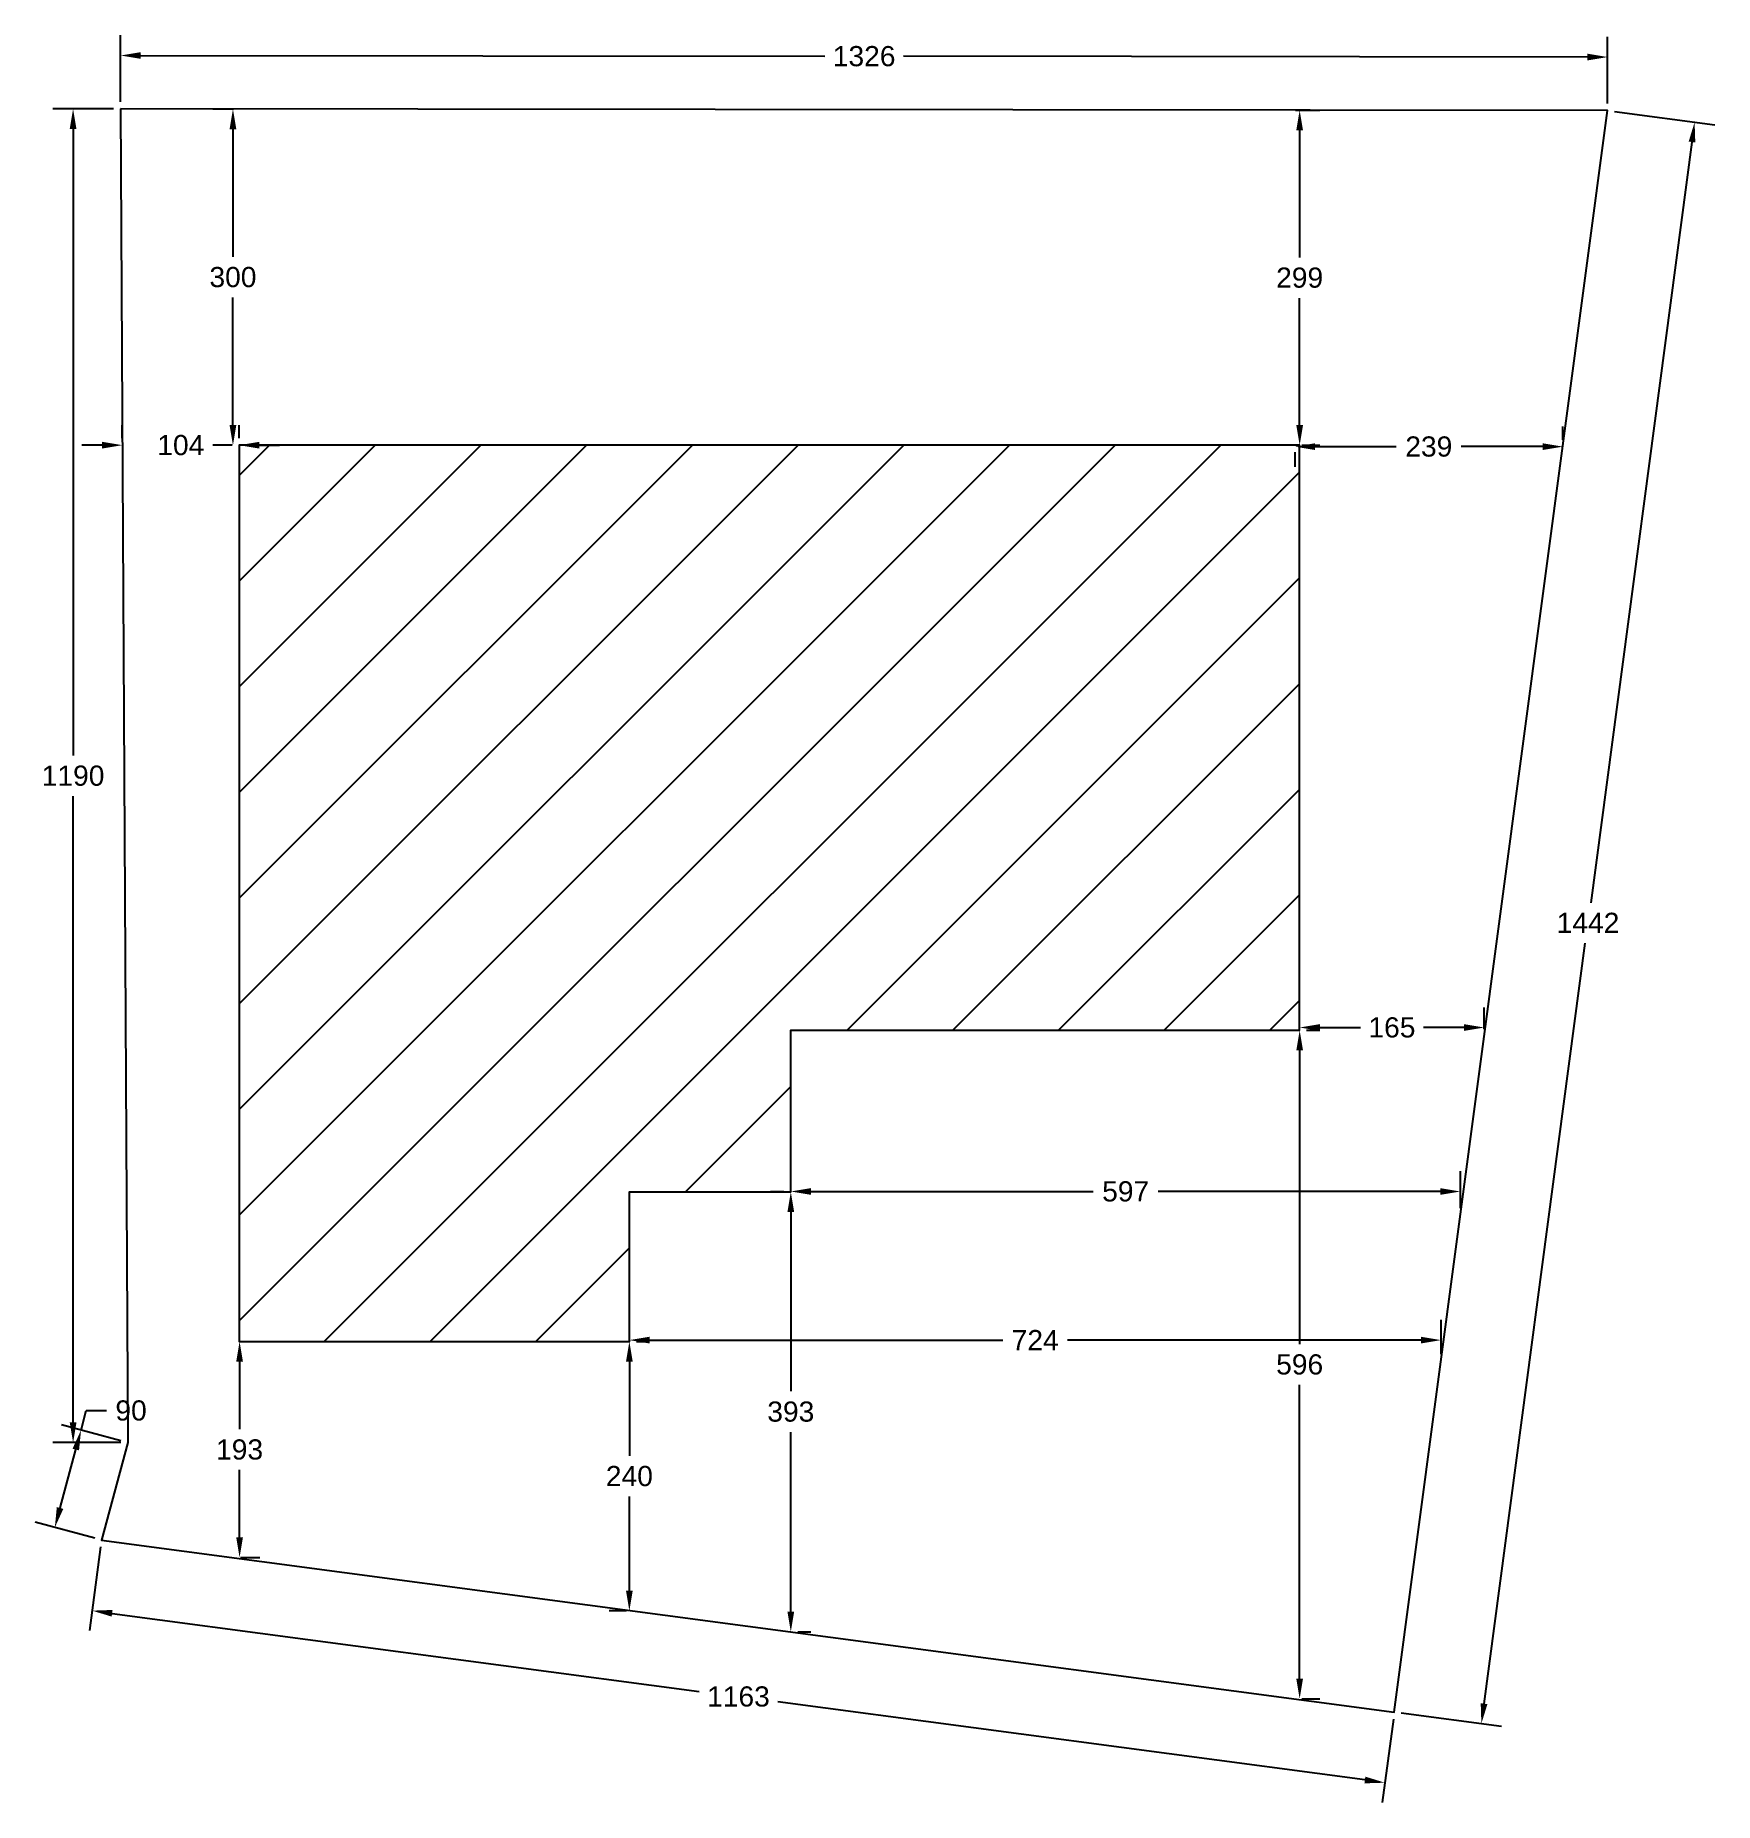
# Model space of a CAD drawing. Header units: inches. Extents: x -2903 to 3367, y -161 to 1064.
# Drawn here: x -691.63 to -676.65, y 590.06 to 605.83 of the extents above; entities that cross this region are included whole.
import ezdxf

# ---------------------------------------------------------------- set-up
doc = ezdxf.new("R2010")
doc.units = ezdxf.units.IN
doc.header["$MEASUREMENT"] = 0
doc.styles.get("Standard").update_dxf_attribs({"font": 'arial.ttf'})
doc.dimstyles.get("Standard").update_dxf_attribs({"dimtxt": 0.18, "dimasz": 0.18, "dimexe": 0.18, "dimexo": 0.0625, "dimgap": 0.09, "dimtad": 0, "dimtih": 1, "dimtoh": 1, "dimdec": 0, "dimlfac": 100, "dimzin": 0, "dimdsep": 46, "dimtxsty": 'Standard', "dimcen": 0.09, "dimadec": 0, "dimazin": 0, "dimtfac": 1, "dimtdec": 0, "dimtofl": 0, "dimtmove": 0, "dimatfit": 3, "dimfxl": 1, "dimtolj": 1, "dimtzin": 0, "dimarcsym": 0})

msp = doc.modelspace()

# ---------------------------------------------------------------- blocks, each defined once
blk = doc.blocks.new('*D401')
at = {"color": 0, "lineweight": -2, "transparency": 16777216}
for p, q in [((-680.352, 597.019), (-680.352, 597.161)), ((-678.705, 596.966), (-678.705, 597.161)), ((-680.172, 596.981), (-679.81, 596.981)), ((-678.885, 596.981), (-679.248, 596.981))]:
    blk.add_line(p, q, dxfattribs=at)
at = {"color": 0, "transparency": 16777216}
for points in [[(-680.172, 597.011), (-680.172, 596.951), (-680.352, 596.981)], [(-678.885, 597.011), (-678.885, 596.951), (-678.705, 596.981)]]:
    blk.add_solid(points, dxfattribs=at)
at = {"layer": 'Defpoints', "color": 0, "transparency": 16777216}
for p in [(-680.352, 596.956), (-678.705, 596.981), (-678.705, 596.904)]:
    blk.add_point(p, dxfattribs=at)
at = {"color": 0, "transparency": 16777216, "insert": (-679.529, 596.981), "char_height": 0.18, "attachment_point": 5}
blk.add_mtext('\\A1;165', dxfattribs=at)
blk = doc.blocks.new('*D397')
at = {"color": 0, "lineweight": -2, "transparency": 16777216}
for p, q in [((-678.005, 602.226), (-678.005, 602.344)), ((-680.395, 602.114), (-680.395, 601.984)), ((-680.215, 602.164), (-679.491, 602.164)), ((-678.185, 602.164), (-678.91, 602.164))]:
    blk.add_line(p, q, dxfattribs=at)
at = {"color": 0, "transparency": 16777216}
for points in [[(-680.215, 602.194), (-680.215, 602.134), (-680.395, 602.164)], [(-678.185, 602.194), (-678.185, 602.134), (-678.005, 602.164)]]:
    blk.add_solid(points, dxfattribs=at)
at = {"layer": 'Defpoints', "color": 0, "transparency": 16777216}
for p in [(-680.395, 602.176), (-678.005, 602.164), (-678.005, 602.164)]:
    blk.add_point(p, dxfattribs=at)
at = {"color": 0, "transparency": 16777216, "insert": (-679.2, 602.164), "char_height": 0.18, "attachment_point": 5}
blk.add_mtext('\\A1;239', dxfattribs=at)
blk = doc.blocks.new('*D402')
at = {"color": 0, "lineweight": -2, "transparency": 16777216}
for p, q in [((-686.268, 594.179), (-686.151, 594.179)), ((-686.331, 593.999), (-686.331, 593.16)), ((-686.331, 591.957), (-686.331, 592.796)), ((-686.357, 591.777), (-686.511, 591.777))]:
    blk.add_line(p, q, dxfattribs=at)
at = {"color": 0, "transparency": 16777216}
for points in [[(-686.361, 593.999), (-686.301, 593.999), (-686.331, 594.179)], [(-686.361, 591.957), (-686.301, 591.957), (-686.331, 591.777)]]:
    blk.add_solid(points, dxfattribs=at)
at = {"layer": 'Defpoints', "color": 0, "transparency": 16777216}
for p in [(-686.331, 594.179), (-686.331, 591.777), (-686.295, 591.777)]:
    blk.add_point(p, dxfattribs=at)
at = {"color": 0, "transparency": 16777216, "insert": (-686.331, 592.978), "char_height": 0.18, "attachment_point": 5}
blk.add_mtext('\\A1;240', dxfattribs=at)
blk = doc.blocks.new('*D403')
at = {"color": 0, "lineweight": -2, "transparency": 16777216}
for p, q in [((-684.891, 595.579), (-684.891, 595.698)), ((-678.918, 595.369), (-678.918, 595.698)), ((-684.711, 595.518), (-682.193, 595.518)), ((-679.098, 595.518), (-681.615, 595.518))]:
    blk.add_line(p, q, dxfattribs=at)
at = {"color": 0, "transparency": 16777216}
for points in [[(-684.711, 595.548), (-684.711, 595.488), (-684.891, 595.518)], [(-679.098, 595.548), (-679.098, 595.488), (-678.918, 595.518)]]:
    blk.add_solid(points, dxfattribs=at)
at = {"layer": 'Defpoints', "color": 0, "transparency": 16777216}
for p in [(-684.891, 595.516), (-678.918, 595.518), (-678.918, 595.307)]:
    blk.add_point(p, dxfattribs=at)
at = {"color": 0, "transparency": 16777216, "insert": (-681.904, 595.518), "char_height": 0.18, "attachment_point": 5}
blk.add_mtext('\\A1;597', dxfattribs=at)
blk = doc.blocks.new('*D404')
at = {"color": 0, "lineweight": -2, "transparency": 16777216}
for p, q in [((-684.953, 595.516), (-685.071, 595.516)), ((-684.891, 595.336), (-684.891, 593.735)), ((-684.891, 591.77), (-684.891, 593.371)), ((-684.829, 591.59), (-684.711, 591.59))]:
    blk.add_line(p, q, dxfattribs=at)
at = {"color": 0, "transparency": 16777216}
for points in [[(-684.921, 595.336), (-684.861, 595.336), (-684.891, 595.516)], [(-684.921, 591.77), (-684.861, 591.77), (-684.891, 591.59)]]:
    blk.add_solid(points, dxfattribs=at)
at = {"layer": 'Defpoints', "color": 0, "transparency": 16777216}
for p in [(-684.891, 595.516), (-684.891, 591.59), (-684.891, 591.59)]:
    blk.add_point(p, dxfattribs=at)
at = {"color": 0, "transparency": 16777216, "insert": (-684.891, 593.553), "char_height": 0.18, "attachment_point": 5}
blk.add_mtext('\\A1;393', dxfattribs=at)
blk = doc.blocks.new('*D398')
at = {"color": 0, "lineweight": -2, "transparency": 16777216}
for p, q in [((-690.854, 602.24), (-690.854, 602.357)), ((-689.811, 602.239), (-689.811, 602.357)), ((-691.034, 602.177), (-691.214, 602.177)), ((-689.631, 602.177), (-689.451, 602.177))]:
    blk.add_line(p, q, dxfattribs=at)
at = {"color": 0, "transparency": 16777216}
for points in [[(-691.034, 602.207), (-691.034, 602.147), (-690.854, 602.177)], [(-689.631, 602.207), (-689.631, 602.147), (-689.811, 602.177)]]:
    blk.add_solid(points, dxfattribs=at)
at = {"layer": 'Defpoints', "color": 0, "transparency": 16777216}
for p in [(-690.854, 602.177), (-690.854, 602.177), (-689.811, 602.176)]:
    blk.add_point(p, dxfattribs=at)
at = {"color": 0, "transparency": 16777216, "insert": (-690.332, 602.177), "char_height": 0.18, "attachment_point": 5}
blk.add_mtext('\\A1;104', dxfattribs=at)
blk = doc.blocks.new('*D399')
at = {"color": 0, "lineweight": -2, "transparency": 16777216}
for p, q in [((-689.861, 605.176), (-690.047, 605.176)), ((-689.867, 604.996), (-689.867, 603.858)), ((-689.867, 602.356), (-689.867, 603.494)), ((-689.873, 602.176), (-690.047, 602.176))]:
    blk.add_line(p, q, dxfattribs=at)
at = {"color": 0, "transparency": 16777216}
for points in [[(-689.897, 604.996), (-689.837, 604.996), (-689.867, 605.176)], [(-689.897, 602.356), (-689.837, 602.356), (-689.867, 602.176)]]:
    blk.add_solid(points, dxfattribs=at)
at = {"layer": 'Defpoints', "color": 0, "transparency": 16777216}
for p in [(-689.867, 605.176), (-689.799, 605.176), (-689.811, 602.176)]:
    blk.add_point(p, dxfattribs=at)
at = {"color": 0, "transparency": 16777216, "insert": (-689.867, 603.676), "char_height": 0.18, "attachment_point": 5}
blk.add_mtext('\\A1;300', dxfattribs=at)
blk = doc.blocks.new('*D400')
at = {"color": 0, "lineweight": -2, "transparency": 16777216}
for p, q in [((-680.388, 605.166), (-680.172, 605.166)), ((-680.352, 604.986), (-680.352, 603.853)), ((-680.352, 602.356), (-680.352, 603.489)), ((-680.333, 602.176), (-680.172, 602.176))]:
    blk.add_line(p, q, dxfattribs=at)
at = {"color": 0, "transparency": 16777216}
for points in [[(-680.382, 604.986), (-680.322, 604.986), (-680.352, 605.166)], [(-680.382, 602.356), (-680.322, 602.356), (-680.352, 602.176)]]:
    blk.add_solid(points, dxfattribs=at)
at = {"layer": 'Defpoints', "color": 0, "transparency": 16777216}
for p in [(-680.451, 605.166), (-680.352, 605.166), (-680.395, 602.176)]:
    blk.add_point(p, dxfattribs=at)
at = {"color": 0, "transparency": 16777216, "insert": (-680.352, 603.671), "char_height": 0.18, "attachment_point": 5}
blk.add_mtext('\\A1;299', dxfattribs=at)
blk = doc.blocks.new('*D405')
at = {"color": 0, "lineweight": -2, "transparency": 16777216}
for p, q in [((-680.29, 596.956), (-680.172, 596.956)), ((-680.352, 596.776), (-680.352, 594.156)), ((-680.352, 591.171), (-680.352, 593.792)), ((-680.333, 590.991), (-680.172, 590.991))]:
    blk.add_line(p, q, dxfattribs=at)
at = {"color": 0, "transparency": 16777216}
for points in [[(-680.382, 596.776), (-680.322, 596.776), (-680.352, 596.956)], [(-680.382, 591.171), (-680.322, 591.171), (-680.352, 590.991)]]:
    blk.add_solid(points, dxfattribs=at)
at = {"layer": 'Defpoints', "color": 0, "transparency": 16777216}
for p in [(-680.352, 596.956), (-680.396, 590.991), (-680.352, 590.991)]:
    blk.add_point(p, dxfattribs=at)
at = {"color": 0, "transparency": 16777216, "insert": (-680.352, 593.974), "char_height": 0.18, "attachment_point": 5}
blk.add_mtext('\\A1;596', dxfattribs=at)
blk = doc.blocks.new('*D406')
at = {"color": 0, "lineweight": -2, "transparency": 16777216}
for p, q in [((-689.748, 594.179), (-689.628, 594.179)), ((-689.808, 593.999), (-689.808, 593.397)), ((-689.808, 592.432), (-689.808, 593.033)), ((-689.801, 592.252), (-689.628, 592.252))]:
    blk.add_line(p, q, dxfattribs=at)
at = {"color": 0, "transparency": 16777216}
for points in [[(-689.838, 593.999), (-689.778, 593.999), (-689.808, 594.179)], [(-689.838, 592.432), (-689.778, 592.432), (-689.808, 592.252)]]:
    blk.add_solid(points, dxfattribs=at)
at = {"layer": 'Defpoints', "color": 0, "transparency": 16777216}
for p in [(-689.811, 594.179), (-689.863, 592.252), (-689.808, 592.252)]:
    blk.add_point(p, dxfattribs=at)
at = {"color": 0, "transparency": 16777216, "insert": (-689.808, 593.215), "char_height": 0.18, "attachment_point": 5}
blk.add_mtext('\\A1;193', dxfattribs=at)
blk = doc.blocks.new('*D407')
at = {"color": 0, "lineweight": -2, "transparency": 16777216}
for p, q in [((-686.331, 594.241), (-686.331, 594.372)), ((-679.091, 594.067), (-679.091, 594.372)), ((-686.151, 594.192), (-682.999, 594.192)), ((-679.271, 594.192), (-682.423, 594.192))]:
    blk.add_line(p, q, dxfattribs=at)
at = {"color": 0, "transparency": 16777216}
for points in [[(-686.151, 594.222), (-686.151, 594.162), (-686.331, 594.192)], [(-679.271, 594.222), (-679.271, 594.162), (-679.091, 594.192)]]:
    blk.add_solid(points, dxfattribs=at)
at = {"layer": 'Defpoints', "color": 0, "transparency": 16777216}
for p in [(-686.331, 594.179), (-679.091, 594.192), (-679.091, 594.004)]:
    blk.add_point(p, dxfattribs=at)
at = {"color": 0, "transparency": 16777216, "insert": (-682.711, 594.192), "char_height": 0.18, "attachment_point": 5}
blk.add_mtext('\\A1;724', dxfattribs=at)
blk = doc.blocks.new('*D408')
at = {"color": 0, "lineweight": -2, "transparency": 16777216}
for p, q in [((-690.932, 605.177), (-691.473, 605.177)), ((-691.293, 604.997), (-691.293, 599.409)), ((-691.293, 593.457), (-691.293, 599.045)), ((-690.868, 593.277), (-691.473, 593.277))]:
    blk.add_line(p, q, dxfattribs=at)
at = {"color": 0, "transparency": 16777216}
for points in [[(-691.323, 604.997), (-691.263, 604.997), (-691.293, 605.177)], [(-691.323, 593.457), (-691.263, 593.457), (-691.293, 593.277)]]:
    blk.add_solid(points, dxfattribs=at)
at = {"layer": 'Defpoints', "color": 0, "transparency": 16777216}
for p in [(-691.293, 605.177), (-690.87, 605.177), (-690.806, 593.277)]:
    blk.add_point(p, dxfattribs=at)
at = {"color": 0, "transparency": 16777216, "insert": (-691.293, 599.227), "char_height": 0.18, "attachment_point": 5}
blk.add_mtext('\\A1;1190', dxfattribs=at)
blk = doc.blocks.new('*D409')
at = {"color": 0, "lineweight": -2, "transparency": 16777216}
for p, q in [((-691.222, 593.389), (-691.175, 593.563)), ((-691.175, 593.563), (-690.995, 593.563)), ((-690.866, 593.294), (-691.396, 593.436)), ((-691.409, 592.694), (-691.269, 593.216)), ((-691.1, 592.425), (-691.63, 592.567))]:
    blk.add_line(p, q, dxfattribs=at)
at = {"color": 0, "transparency": 16777216}
for points in [[(-691.298, 593.223), (-691.24, 593.208), (-691.222, 593.389)], [(-691.438, 592.702), (-691.38, 592.686), (-691.456, 592.52)]]:
    blk.add_solid(points, dxfattribs=at)
at = {"layer": 'Defpoints', "color": 0, "transparency": 16777216}
for p in [(-691.222, 593.389), (-690.806, 593.277), (-691.04, 592.408)]:
    blk.add_point(p, dxfattribs=at)
at = {"color": 0, "transparency": 16777216, "insert": (-690.776, 593.563), "char_height": 0.18, "attachment_point": 5}
blk.add_mtext('\\A1;90', dxfattribs=at)
blk = doc.blocks.new('*D410')
at = {"color": 0, "lineweight": -2, "transparency": 16777216}
for p, q in [((-691.048, 592.346), (-691.148, 591.6)), ((-690.945, 591.754), (-685.708, 591.057)), ((-679.77, 590.267), (-685.008, 590.964)), ((-679.516, 590.811), (-679.616, 590.065))]:
    blk.add_line(p, q, dxfattribs=at)
at = {"color": 0, "transparency": 16777216}
for points in [[(-690.941, 591.784), (-690.949, 591.725), (-691.124, 591.778)], [(-679.766, 590.297), (-679.774, 590.237), (-679.592, 590.243)]]:
    blk.add_solid(points, dxfattribs=at)
at = {"layer": 'Defpoints', "color": 0, "transparency": 16777216}
for p in [(-691.04, 592.408), (-679.508, 590.873), (-679.592, 590.243)]:
    blk.add_point(p, dxfattribs=at)
at = {"color": 0, "transparency": 16777216, "insert": (-685.358, 591.011), "char_height": 0.18, "attachment_point": 5}
blk.add_mtext('\\A1;1163', dxfattribs=at)
blk = doc.blocks.new('*D411')
at = {"color": 0, "lineweight": -2, "transparency": 16777216}
for p, q in [((-677.544, 605.155), (-676.65, 605.036)), ((-676.853, 604.882), (-677.756, 598.095)), ((-678.707, 590.948), (-677.804, 597.735)), ((-679.446, 590.865), (-678.553, 590.746))]:
    blk.add_line(p, q, dxfattribs=at)
at = {"color": 0, "transparency": 16777216}
for points in [[(-676.882, 604.886), (-676.823, 604.878), (-676.829, 605.06)], [(-678.737, 590.952), (-678.677, 590.944), (-678.731, 590.77)]]:
    blk.add_solid(points, dxfattribs=at)
at = {"layer": 'Defpoints', "color": 0, "transparency": 16777216}
for p in [(-677.606, 605.164), (-679.508, 590.873), (-678.731, 590.77)]:
    blk.add_point(p, dxfattribs=at)
at = {"color": 0, "transparency": 16777216, "insert": (-677.78, 597.915), "char_height": 0.18, "attachment_point": 5}
blk.add_mtext('\\A1;1442', dxfattribs=at)
blk = doc.blocks.new('*D412')
at = {"color": 0, "lineweight": -2, "transparency": 16777216}
for p, q in [((-690.87, 605.24), (-690.869, 605.834)), ((-677.606, 605.226), (-677.605, 605.82)), ((-690.689, 605.654), (-684.588, 605.647)), ((-677.785, 605.64), (-683.887, 605.647))]:
    blk.add_line(p, q, dxfattribs=at)
at = {"color": 0, "transparency": 16777216}
for points in [[(-690.689, 605.684), (-690.689, 605.624), (-690.869, 605.654)], [(-677.785, 605.67), (-677.785, 605.61), (-677.605, 605.64)]]:
    blk.add_solid(points, dxfattribs=at)
at = {"layer": 'Defpoints', "color": 0, "transparency": 16777216}
for p in [(-690.869, 605.654), (-690.87, 605.177), (-677.606, 605.164)]:
    blk.add_point(p, dxfattribs=at)
at = {"color": 0, "transparency": 16777216, "insert": (-684.237, 605.647), "char_height": 0.18, "attachment_point": 5}
blk.add_mtext('\\A1;1326', dxfattribs=at)

# ---------------------------------------------------------------- dimensions: what is measured, and where the dimension line sits
for p1, p2, distance, picture, middle in [((-677.606, 605.164), (-690.87, 605.177), -0.477, '*D412', (-684.237, 605.647)), ((-677.606, 605.164), (-679.508, 590.873), 0.784, '*D411', (-677.78, 597.915)), ((-691.04, 592.408), (-690.806, 593.277), 0.431, '*D409', (-690.776, 593.563)), ((-691.04, 592.408), (-679.508, 590.873), -0.636, '*D410', (-685.358, 591.011))]:
    dim = msp.add_aligned_dim(p1=p1, p2=p2, distance=distance, dimstyle='Standard')
    dim.commit()
    dim.dimension.update_dxf_attribs({"geometry": picture, "text_midpoint": middle})
for base, p1, p2, picture, middle in [((-691.293, 605.177), (-690.806, 593.277), (-690.87, 605.177), '*D408', (-691.293, 599.227)), ((-689.867, 605.176), (-689.811, 602.176), (-689.799, 605.176), '*D399', (-689.867, 603.676)), ((-680.352, 605.166), (-680.395, 602.176), (-680.451, 605.166), '*D400', (-680.352, 603.671)), ((-680.3524, 590.9915), (-680.3524, 596.9561), (-680.3958, 590.9915), '*D405', (-680.3524, 593.9738)), ((-684.891, 591.59), (-684.891, 595.516), (-684.891, 591.59), '*D404', (-684.891, 593.553)), ((-689.808, 592.252), (-689.811, 594.179), (-689.863, 592.252), '*D406', (-689.808, 593.215)), ((-686.331, 591.777), (-686.331, 594.179), (-686.295, 591.777), '*D402', (-686.331, 592.978))]:
    dim = msp.add_linear_dim(base=base, p1=p1, p2=p2, angle=90, dimstyle='Standard')
    dim.commit()
    dim.dimension.update_dxf_attribs({"geometry": picture, "text_midpoint": middle})
for base, p1, p2, picture, middle in [((-690.854, 602.177), (-689.811, 602.176), (-690.854, 602.177), '*D398', (-690.332, 602.177)), ((-678.005, 602.164), (-680.395, 602.176), (-678.005, 602.164), '*D397', (-679.2, 602.164)), ((-678.705, 596.981), (-680.352, 596.956), (-678.705, 596.904), '*D401', (-679.529, 596.981)), ((-678.918, 595.518), (-684.891, 595.516), (-678.918, 595.307), '*D403', (-681.904, 595.518)), ((-679.091, 594.192), (-686.331, 594.179), (-679.091, 594.004), '*D407', (-682.711, 594.192))]:
    dim = msp.add_linear_dim(base=base, p1=p1, p2=p2, dimstyle='Standard')
    dim.commit()
    dim.dimension.update_dxf_attribs({"geometry": picture, "text_midpoint": middle})

# ---------------------------------------------------------------- linework, layer by layer
at = {"linetype": 'Continuous'}
for p, q in [((-689.811, 601.906), (-689.541, 602.176)), ((-689.811, 600.963), (-688.598, 602.176)), ((-689.811, 600.02), (-687.655, 602.176)), ((-689.811, 599.077), (-686.712, 602.176)), ((-689.811, 598.134), (-685.769, 602.176)), ((-689.811, 597.191), (-684.826, 602.176)), ((-689.811, 596.249), (-683.883, 602.176)), ((-689.811, 595.306), (-682.94, 602.176)), ((-689.811, 594.363), (-681.997, 602.176)), ((-689.052, 594.179), (-681.054, 602.176)), ((-688.109, 594.179), (-680.352, 601.935)), ((-684.389, 596.956), (-680.352, 600.992)), ((-683.446, 596.956), (-680.352, 600.049)), ((-682.503, 596.956), (-680.352, 599.106)), ((-681.56, 596.956), (-680.352, 598.164)), ((-680.617, 596.956), (-680.352, 597.221)), ((-685.829, 595.516), (-684.891, 596.454)), ((-687.166, 594.179), (-686.331, 595.014))]:
    msp.add_line(p, q, dxfattribs=at)
for points in [[(-690.87, 605.177), (-690.806, 593.277), (-691.04, 592.408), (-679.508, 590.873), (-677.606, 605.164), (-690.87, 605.177)], [(-689.811, 602.176), (-689.811, 594.179), (-686.331, 594.179), (-686.331, 595.516), (-684.891, 595.516), (-684.891, 596.956), (-680.352, 596.956), (-680.352, 602.176), (-689.811, 602.176)]]:
    msp.add_lwpolyline(points)
at = {"color": 40, "true_color": 0xf8d731}
msp.add_lwpolyline([(-680.352, 598.096), (-680.352, 602.176), (-689.811, 602.176), (-689.811, 594.179), (-686.331, 594.179)], dxfattribs=at)

msp.set_redraw_order([(e.dxf.handle, doc.entitydb.next_handle()) for e in msp.query("TEXT MTEXT ATTDEF DIMENSION ARC_DIMENSION")])  # texts and dimensions are drawn at this point

doc.saveas('drawing.dxf')
